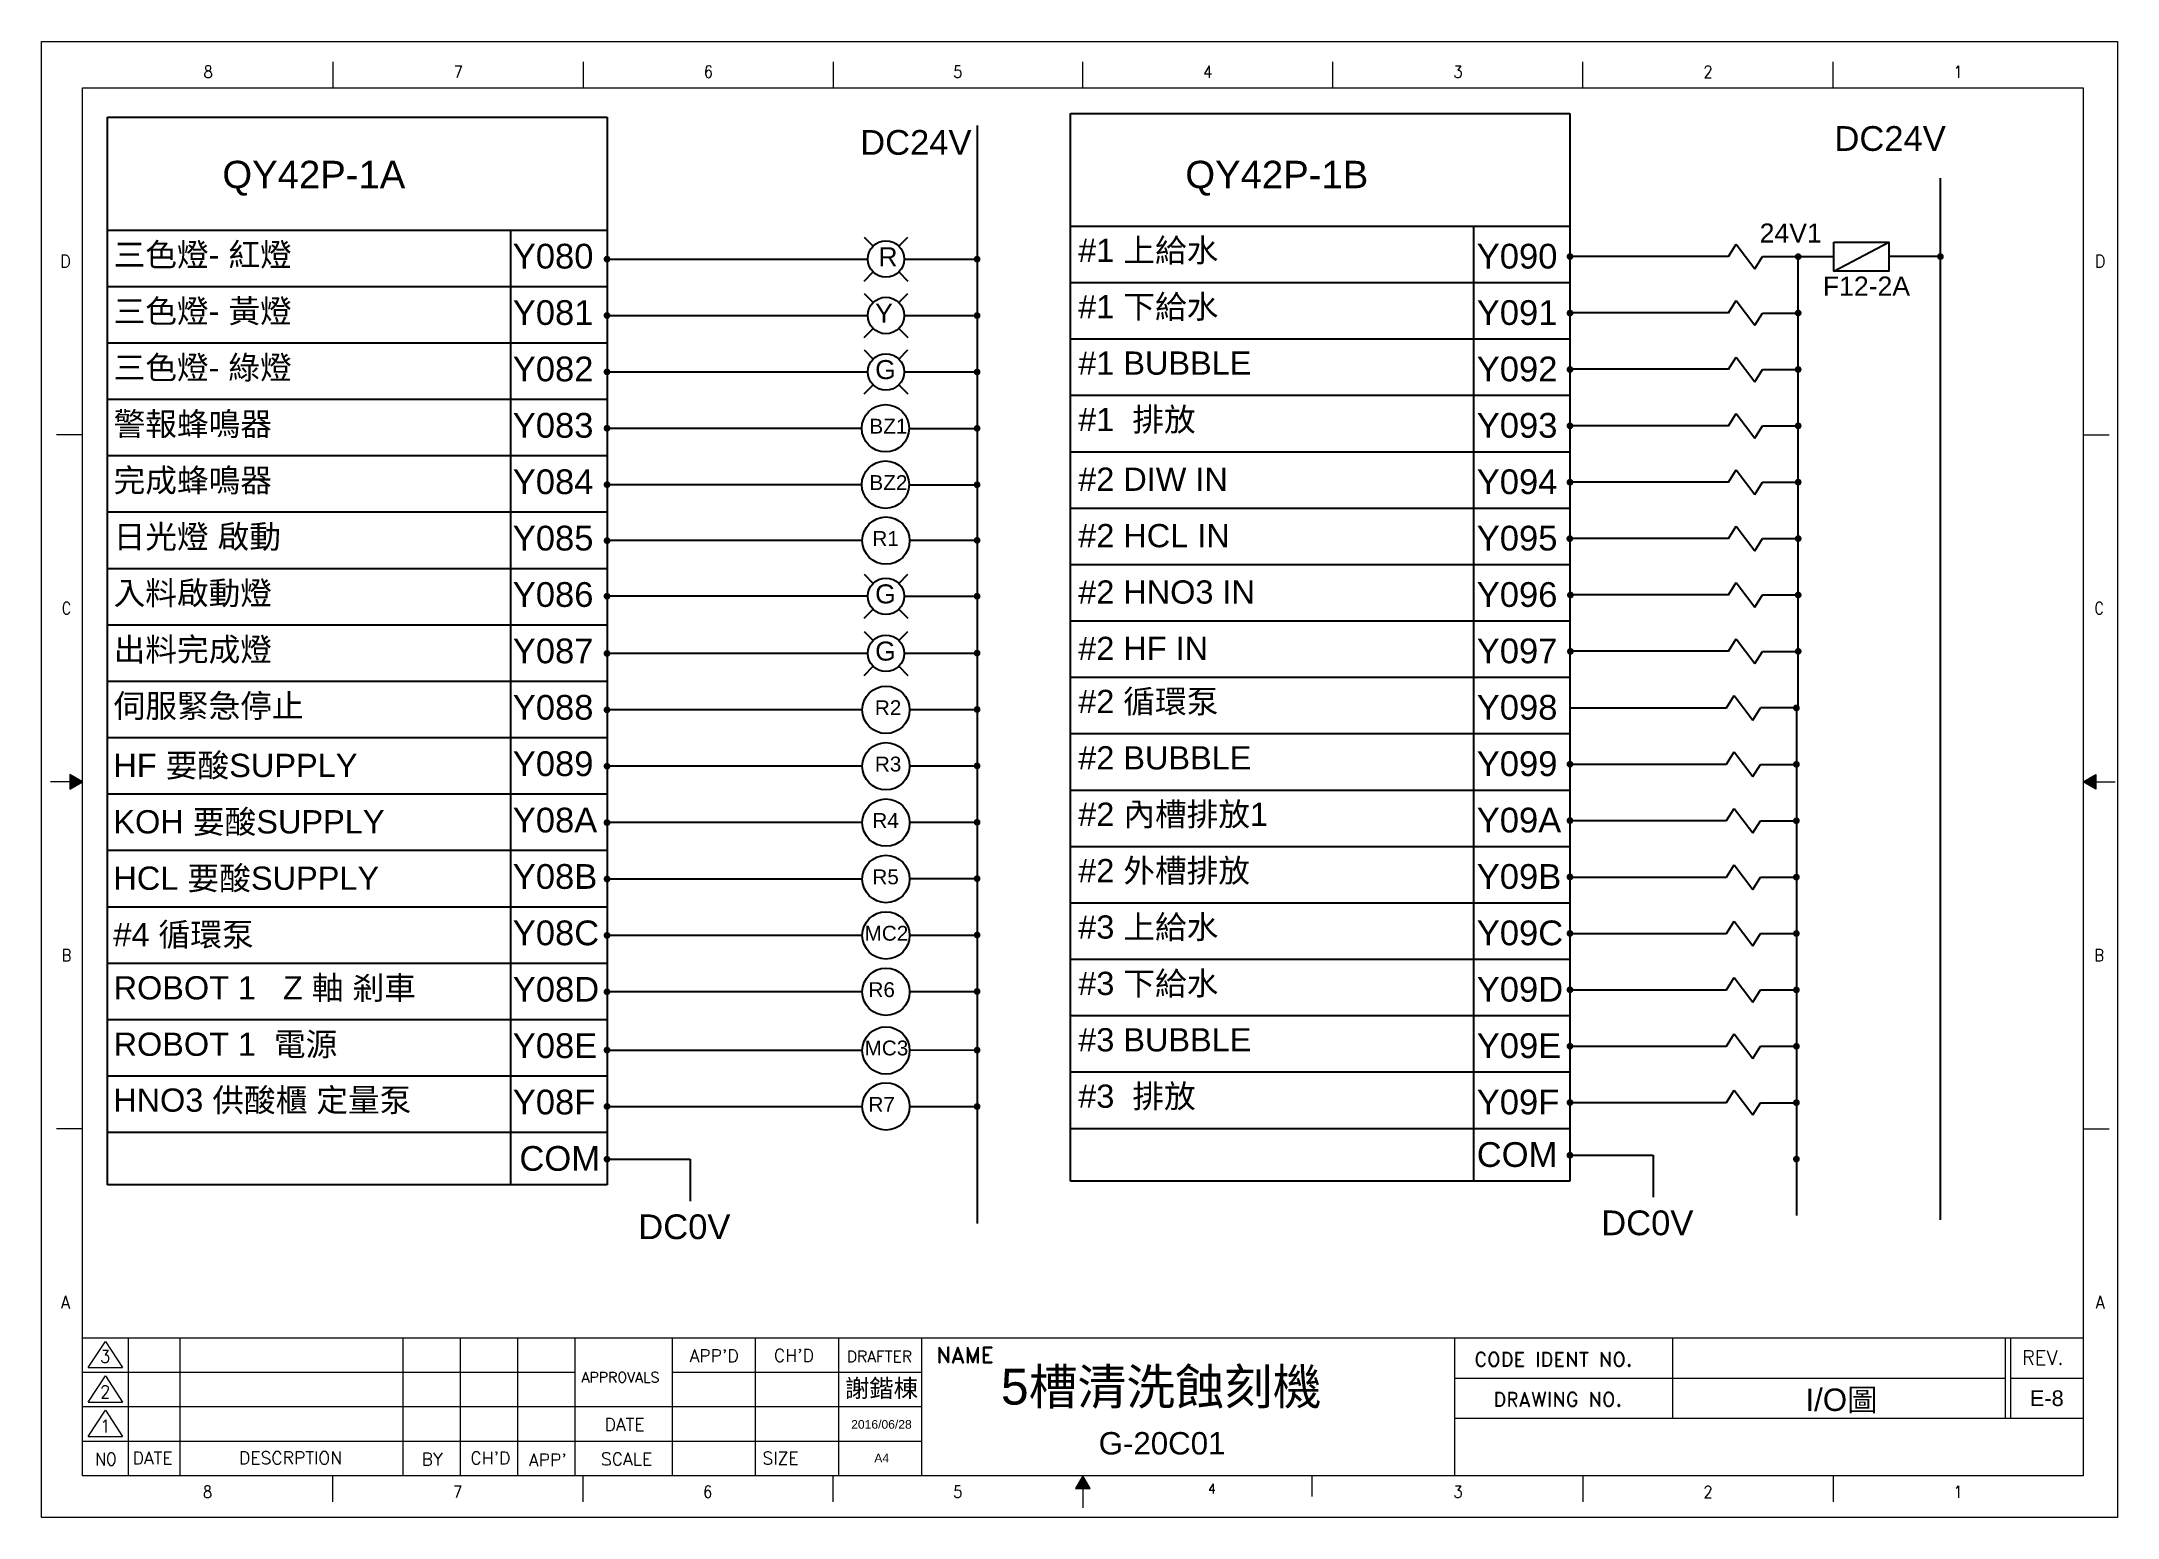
# Model space of a CAD drawing. Header units: millimetres. Extents: x 2150 to 6100, y 1229 to 2029.
# Drawn here: x 4142.1 to 4606.1, y 1229.9 to 1559.6 of the extents above; entities that cross this region are included whole.
import ezdxf
from ezdxf.enums import TextEntityAlignment as Align

# ---------------------------------------------------------------- set-up
doc = ezdxf.new("R2010")
doc.units = ezdxf.units.MM
for name, color, linetype in [('block', 6, 'Continuous'), ('blue', 5, 'Continuous'), ('DIM', 3, 'Continuous'), ('FRAME', 7, 'Continuous'), ('LINE', 1, 'Continuous'), ('TEXT', 4, 'Continuous')]:
    doc.layers.add(name, color=color, linetype=linetype)
doc.styles.add('MICTEXT-ROD', font='romand.shx', dxfattribs={"bigfont": 'bigfont.shx'})
doc.styles.add('MICTEXT-ROS', font='romans.shx', dxfattribs={"bigfont": 'bigfont.shx'})
doc.styles.get("Standard").update_dxf_attribs({"font": 'ARIAL.TTF'})
doc.styles.add('STYLE2', font='romand.shx')

msp = doc.modelspace()

# ---------------------------------------------------------------- texts
for s, height, p in [('三色燈- 紅燈', 5.189, (4158.19, 1509.4)), ('三色燈- 黃燈', 5.189, (4158.19, 1496.8)), ('三色燈- 綠燈', 5.189, (4158.19, 1484.2)), ('警報蜂鳴器', 5.189, (4158.19, 1471.6)), ('完成蜂鳴器', 5.189, (4158.19, 1459)), ('日光燈 啟動', 5.189, (4158.19, 1446.4)), ('入料啟動燈', 5.189, (4158.19, 1433.8)), ('出料完成燈', 5.189, (4158.19, 1421.2)), ('伺服緊急停止', 5.189, (4158.19, 1408.6)), ('ROBOT 1   Z 軸 剎車', 5.1895, (4158.19, 1345.6)), ('ROBOT 1  電源', 5.1895, (4158.19, 1333))]:
    msp.add_text(s, height=height).set_placement(p)
at = {"color": 0}
for s, height, p in [('#1 上給水', 5.189, (4373.83, 1510.39)), ('#1 下給水', 5.189, (4373.83, 1497.79)), ('#1 BUBBLE', 5.189, (4373.83, 1485.19)), ('#1  排放 ', 5.189, (4373.83, 1472.59)), ('#2 DIW IN', 5.189, (4373.83, 1459.24)), ('#2 HCL IN', 5.189, (4373.83, 1446.64)), ('#2 HNO3 IN', 5.189, (4373.83, 1434.04)), ('#2 HF IN', 5.189, (4373.83, 1421.44)), ('#2 循環泵', 5.189, (4373.83, 1409.59)), ('#2 BUBBLE', 5.189, (4373.83, 1396.99)), ('#2 內槽排放1', 5.189, (4373.83, 1384.39)), ('#2 外槽排放', 5.189, (4373.83, 1371.79)), ('#3 上給水', 5.189, (4373.83, 1359.19)), ('#3 下給水', 5.189, (4373.83, 1346.59)), ('#3 BUBBLE', 5.189, (4373.83, 1333.99)), ('#3  排放 ', 5.189, (4373.83, 1321.39)), ('HNO3 供酸櫃 定量泵', 5.1895, (4158.1, 1320.51))]:
    msp.add_text(s, height=height, dxfattribs=at).set_placement(p)
at = {"layer": 'TEXT', "color": 7, "linetype": 'Continuous'}
for s, height, p in [('DC24V', 5.529, (4542.86, 1535.2)), ('DC24V', 5.529, (4325.07, 1534.33)), ('QY42P-1A', 6.124, (4182.5, 1526.86)), ('QY42P-1B', 6.124, (4397.76, 1526.86)), ('24V1', 4.253, (4526.15, 1514.72)), ('Y080', 5.529, (4247.41, 1508.91)), ('R', 4.25, (4329.14, 1509.41)), ('Y090', 5.529, (4462.9, 1508.91)), ('F12-2A', 4.253, (4540.28, 1502.87)), ('Y081', 5.529, (4247.41, 1496.31)), ('Y', 4.25, (4328.42, 1496.81)), ('Y091', 5.529, (4462.9, 1496.31)), ('Y082', 5.529, (4247.41, 1483.71)), ('G', 4.25, (4328.42, 1484.21)), ('Y092', 5.529, (4462.9, 1483.71)), ('Y083', 5.529, (4247.41, 1471.11)), ('Y093', 5.529, (4462.9, 1471.11)), ('BZ1', 3.317, (4327.14, 1472.03)), ('Y084', 5.529, (4247.41, 1458.51)), ('BZ2', 3.317, (4327.14, 1459.43)), ('Y094', 5.529, (4462.9, 1458.51)), ('Y085', 5.529, (4247.41, 1445.91)), ('R1', 3.317, (4327.79, 1446.93)), ('Y095', 5.529, (4462.9, 1445.91)), ('Y086', 5.529, (4247.41, 1433.31)), ('Y096', 5.529, (4462.9, 1433.31)), ('G', 4.25, (4328.42, 1434.09)), ('Y087', 5.529, (4247.41, 1420.71)), ('G', 4.25, (4328.42, 1421.31)), ('Y097', 5.529, (4462.9, 1420.71)), ('Y088', 5.529, (4247.41, 1408.11)), ('R2', 3.317, (4328.35, 1409.13)), ('Y098', 5.529, (4462.9, 1408.11)), ('HF 要酸SUPPLY', 5.2017, (4158.13, 1395.29)), ('Y089', 5.529, (4247.41, 1395.51)), ('R3', 3.317, (4328.35, 1396.53)), ('Y099', 5.529, (4462.9, 1395.51)), ('KOH 要酸SUPPLY', 5.2017, (4158.13, 1382.69)), ('Y08A', 5.529, (4247.41, 1382.91)), ('Y09A', 5.529, (4462.9, 1382.91)), ('R4', 3.317, (4327.79, 1383.93)), ('HCL 要酸SUPPLY', 5.2017, (4158.13, 1370.09)), ('Y08B', 5.529, (4247.41, 1370.31)), ('R5', 3.317, (4327.79, 1371.33)), ('Y09B', 5.529, (4462.9, 1370.31)), ('#4 循環泵', 5.202, (4158.13, 1357.49)), ('Y08C', 5.529, (4247.41, 1357.71)), ('MC2', 3.317, (4326.05, 1358.73)), ('Y09C', 5.529, (4462.9, 1357.71)), ('Y08D', 5.529, (4247.41, 1345.11)), ('Y09D', 5.529, (4462.9, 1345.11)), ('R6', 3.317, (4326.92, 1346.13)), ('Y08E', 5.529, (4247.41, 1332.51)), ('Y09E', 5.529, (4462.9, 1332.51)), ('MC3', 3.317, (4326.05, 1333.1)), ('Y08F', 5.529, (4247.41, 1319.91)), ('R7', 3.317, (4326.92, 1320.5)), ('Y09F', 5.529, (4462.9, 1319.91)), ('COM', 5.529, (4462.9, 1308.18)), ('COM', 5.529, (4248.9, 1307.31)), ('DC0V', 5.529, (4275.47, 1292.04)), ('DC0V', 5.529, (4490.73, 1292.92))]:
    msp.add_text(s, height=height, dxfattribs=at).set_placement(p)

# ---------------------------------------------------------------- blocks, each defined once
blk = doc.blocks.new('圖框A4')
at = {"layer": 'FRAME', "color": 7, "lineweight": 5}
for p, q in [((99.29, 1212.46), (99.29, 1218.27)), ((155.2, 1212.46), (155.2, 1218.27)), ((211.1, 1212.46), (211.1, 1218.27)), ((266.85, 1212.46), (266.85, 1218.27)), ((322.76, 1212.46), (322.76, 1218.27)), ((378.66, 1212.46), (378.66, 1218.27)), ((434.56, 1212.46), (434.56, 1218.27)), ((43.25, 1212.46), (490.46, 1212.46)), ((43.25, 902.31), (43.25, 1212.46)), ((490.46, 1212.46), (490.46, 1212.46)), ((43.25, 1134.92), (37.44, 1134.92)), ((490.46, 1134.92), (496.27, 1134.92)), ((40.39, 1059.03), (40.39, 1055.74)), ((43.25, 1057.39), (40.39, 1059.03)), ((490.46, 1057.39), (493.32, 1059.03)), ((493.32, 1059.03), (493.32, 1055.74)), ((43.25, 1057.39), (36.09, 1057.39)), ((40.39, 1055.74), (43.25, 1057.39)), ((493.32, 1055.74), (490.46, 1057.39)), ((490.46, 1057.39), (497.61, 1057.39)), ((43.25, 979.85), (37.44, 979.85)), ((490.46, 979.85), (496.27, 979.85)), ((44.53, 926.47), (48.37, 932.34)), ((48.37, 932.34), (52.21, 926.47)), ((44.53, 926.47), (52.21, 926.47)), ((44.53, 918.78), (48.37, 924.66)), ((48.37, 924.66), (52.21, 918.78)), ((44.53, 918.78), (52.21, 918.78)), ((44.53, 911.1), (48.37, 916.97)), ((48.37, 916.97), (52.21, 911.1)), ((44.53, 911.1), (52.21, 911.1)), ((99.15, 902.31), (99.15, 896.5)), ((155.05, 902.31), (155.05, 896.5)), ((210.95, 902.31), (210.95, 896.5)), ((266.85, 902.31), (265.2, 899.46)), ((266.85, 902.31), (266.85, 895.16)), ((268.5, 899.46), (266.85, 902.31)), ((318.07, 902.31), (318.07, 897.67)), ((378.66, 902.31), (378.66, 896.5)), ((434.56, 902.31), (434.56, 896.5)), ((265.2, 899.46), (268.5, 899.46))]:
    blk.add_line(p, q, dxfattribs=at)
at = {"layer": 'FRAME', "lineweight": 5}
for p, q in [((490.46, 1212.46), (490.46, 902.31)), ((490.46, 933.05), (43.25, 933.05)), ((53.49, 902.31), (53.49, 933.05)), ((65.11, 902.31), (65.11, 933.05)), ((114.96, 902.31), (114.96, 933.05)), ((127.77, 902.31), (127.77, 933.05)), ((140.58, 902.31), (140.58, 933.05)), ((153.38, 902.31), (153.38, 933.05)), ((175.15, 902.31), (175.15, 933.05)), ((193.72, 902.31), (193.72, 933.05)), ((212.29, 902.31), (212.29, 933.05)), ((230.86, 902.31), (230.86, 933.05)), ((349.91, 933.05), (349.91, 902.31)), ((398.7, 933.05), (398.7, 915.12)), ((473.04, 933.05), (473.04, 915.12)), ((474.2, 933.05), (474.2, 915.12)), ((153.38, 925.36), (43.25, 925.36)), ((230.86, 925.36), (175.15, 925.36)), ((473.04, 924.08), (349.91, 924.08)), ((490.46, 924.08), (474.2, 924.08)), ((230.86, 917.68), (43.25, 917.68)), ((490.46, 915.12), (349.91, 915.12)), ((230.86, 910), (43.25, 910)), ((490.46, 902.31), (43.25, 902.31))]:
    blk.add_line(p, q, dxfattribs=at)
at = {"layer": 'FRAME', "color": 7, "lineweight": 5}
for points in [[(40.39, 1059.03), (40.39, 1055.74), (43.25, 1057.39)], [(493.32, 1059.03), (493.32, 1055.74), (490.46, 1057.39)], [(268.5, 899.46), (266.85, 902.31), (265.2, 899.46)]]:
    blk.add_solid(points, dxfattribs=at)
at = {"layer": 'LINE', "color": 0, "lineweight": 0}
for p, q in [((34.08, 1222.77), (498.14, 1222.77)), ((34.08, 893), (34.08, 1222.77)), ((498.14, 1222.77), (498.14, 893)), ((498.14, 893), (34.08, 893))]:
    blk.add_line(p, q, dxfattribs=at)
at = {"color": 3, "lineweight": 5}
blk.add_text('A4', height=1.936, dxfattribs=at).set_placement((220.25, 905.31))
at = {"layer": 'DIM', "color": 0, "lineweight": 5}
for tag, height, p in [('A', 2.9, (436.35, 928.74)), ('C', 2.9, (284.37, 922.35)), ('J', 1.94, (184.48, 921.48)), ('G', 1.94, (202.97, 921.48)), ('E', 1.94, (221.84, 921.96)), ('B', 2.9, (436.45, 919.25)), ('L', 1.94, (482.33, 919.64)), ('K', 1.94, (184.48, 913.83)), ('H', 1.94, (202.97, 913.83)), ('F', 1.94, (221.84, 913.83)), ('D', 2.9, (284.57, 909.57))]:
    blk.add_attdef(tag, text='', height=height, dxfattribs=at).set_placement(p, align=Align.MIDDLE)
at = {"layer": 'FRAME', "color": 7, "lineweight": 5, "style": 'MICTEXT-ROD', "width": 0.9}
for s, height, p in [('8', 2.67, (71.34, 1216.03)), ('7', 2.67, (127.25, 1216.03)), ('6', 2.67, (183.15, 1216.03)), ('5', 2.67, (238.9, 1216.03)), ('4', 2.67, (294.8, 1216.03)), ('3', 2.67, (350.71, 1216.03)), ('2', 2.67, (406.61, 1216.03)), ('1', 2.67, (462.51, 1216.03)), ('D', 2.85, (39.44, 1173.69)), ('D', 2.85, (494.27, 1173.69)), ('C', 2.67, (39.67, 1096.15)), ('C', 2.67, (494.04, 1096.15)), ('B', 2.67, (39.67, 1018.62)), ('B', 2.67, (494.04, 1018.62)), ('A', 2.85, (39.44, 941.08)), ('A', 2.85, (494.27, 941.08)), ('4', 2.14, (295.71, 899.45)), ('8', 2.67, (71.2, 898.74)), ('7', 2.67, (127.1, 898.74)), ('6', 2.67, (183, 898.74)), ('5', 2.67, (238.9, 898.74)), ('3', 2.67, (350.71, 898.74)), ('2', 2.67, (406.61, 898.74)), ('1', 2.67, (462.51, 898.74))]:
    blk.add_text(s, height=height, dxfattribs=at).set_placement(p, align=Align.MIDDLE)
at = {"layer": 'FRAME', "color": 7, "lineweight": 5, "style": 'MICTEXT-ROS', "width": 0.9}
for s, height, p in [('3', 2.82, (47.24, 927.57)), ('2', 2.82, (47.24, 919.68)), ('1', 2.82, (47.24, 912)), ('NO', 2.817, (46.1, 904.64))]:
    blk.add_text(s, height=height, dxfattribs=at).set_placement(p)
at = {"layer": 'FRAME', "color": 7, "lineweight": 5}
for s, height, style, p in [("APP'D", 2.817, 'STYLE2', (178.93, 927.72)), ("CH'D", 2.817, 'STYLE2', (197.8, 927.8)), ('DRAFTER', 2.536, 'STYLE2', (214.1, 927.69)), ('NAME', 3.522, 'STYLE2', (234.12, 927.53)), ('CODE IDENT NO.', 3.2017, 'STYLE2', (354.35, 926.7)), ('REV.', 3.202, 'MICTEXT-ROS', (476.78, 927.13)), ('APPROVALS', 2.305, 'STYLE2', (154.8, 923.16)), ('DRAWING NO.', 3.2017, 'STYLE2', (358.62, 917.77)), ('DATE', 2.817, 'STYLE2', (159.94, 912.36)), ('DATE', 2.817, 'STYLE2', (54.43, 904.87)), ('DESCRPTION', 2.817, 'STYLE2', (78.21, 904.88)), ('BY', 2.817, 'STYLE2', (119.03, 904.6)), ("CH'D", 2.817, 'STYLE2', (129.95, 904.87)), ("APP'", 2.817, 'STYLE2', (143.01, 904.42)), ('SCALE', 2.817, 'STYLE2', (159.13, 904.65)), ('SIZE', 2.817, 'STYLE2', (195.24, 904.84))]:
    blk.add_text(s, height=height, dxfattribs=dict(at, style=style)).set_placement(p)

# ---------------------------------------------------------------- linework, layer by layer
at = {"linetype": 'ByBlock', "ltscale": 2.5}
msp.add_line((4542.76, 1508.36), (4554.99, 1514.79), dxfattribs=at)
for p, q in [((4519.15, 1511.59), (4483.74, 1511.59)), ((4534.76, 1410.33), (4534.76, 1511.57)), ((4566.55, 1511.58), (4554.99, 1511.58)), ((4519.15, 1498.99), (4483.74, 1498.99)), ((4519.15, 1486.39), (4483.74, 1486.39)), ((4519.15, 1473.79), (4483.74, 1473.79)), ((4519.15, 1461.19), (4483.74, 1461.19)), ((4519.15, 1448.59), (4483.74, 1448.59)), ((4334.91, 1435.69), (4351.22, 1435.69)), ((4519.15, 1435.99), (4483.74, 1435.99)), ((4519.15, 1423.39), (4483.74, 1423.39)), ((4534.35, 1410.73), (4526.35, 1410.73)), ((4534.35, 1410.73), (4534.35, 1297.33))]:
    msp.add_line(p, q)
msp.add_lwpolyline([(4542.76, 1514.79), (4554.99, 1514.79), (4554.99, 1508.36), (4542.76, 1508.36)], close=True, dxfattribs=at)
at = {"layer": 'block', "color": 7, "linetype": 'Continuous'}
for p, q in [((4325.94, 1515.92), (4327.96, 1513.89)), ((4333.72, 1513.89), (4335.74, 1515.92)), ((4325.94, 1506.11), (4327.96, 1508.14)), ((4333.72, 1508.14), (4335.74, 1506.11)), ((4325.94, 1503.32), (4327.96, 1501.29)), ((4333.72, 1501.29), (4335.74, 1503.32)), ((4325.94, 1493.51), (4327.96, 1495.54)), ((4333.72, 1495.54), (4335.74, 1493.51)), ((4325.94, 1490.72), (4327.96, 1488.69)), ((4333.72, 1488.69), (4335.74, 1490.72)), ((4325.94, 1480.91), (4327.96, 1482.94)), ((4333.72, 1482.94), (4335.74, 1480.91)), ((4325.94, 1440.6), (4327.96, 1438.57)), ((4333.72, 1438.57), (4335.74, 1440.6)), ((4325.94, 1430.79), (4327.96, 1432.81)), ((4333.72, 1432.81), (4335.74, 1430.79)), ((4325.94, 1427.82), (4327.96, 1425.79)), ((4333.72, 1425.79), (4335.74, 1427.82)), ((4325.94, 1418.01), (4327.96, 1420.03)), ((4333.72, 1420.03), (4335.74, 1418.01))]:
    msp.add_line(p, q, dxfattribs=at)
for centre, radius in [((4330.84, 1511.02), 4.07), ((4330.84, 1498.42), 4.07), ((4330.84, 1485.82), 4.07), ((4330.73, 1473.22), 5.29), ((4330.73, 1460.62), 5.29), ((4330.84, 1448.11), 5.29), ((4330.84, 1435.69), 4.07), ((4330.84, 1422.91), 4.07), ((4330.84, 1410.31), 5.29), ((4330.84, 1397.71), 5.29), ((4330.84, 1385.11), 5.29), ((4330.84, 1372.51), 5.29), ((4330.84, 1359.91), 5.29), ((4330.84, 1347.31), 5.29), ((4330.84, 1334.19), 5.29), ((4330.84, 1321.69), 5.29)]:
    msp.add_circle(centre, radius, dxfattribs=at)
at = {"layer": 'blue', "color": 7}
for p, q in [((4156.81, 1542.72), (4268.48, 1542.72)), ((4156.81, 1304.14), (4156.81, 1542.72)), ((4268.48, 1542.72), (4268.48, 1304.14)), ((4268.48, 1542.72), (4268.48, 1316.74)), ((4351.22, 1540.87), (4351.22, 1308.1)), ((4372.07, 1305.02), (4372.07, 1543.59)), ((4372.07, 1543.59), (4483.74, 1543.59)), ((4483.74, 1543.59), (4483.74, 1305.02)), ((4351.22, 1528.27), (4351.22, 1295.5)), ((4566.48, 1529.14), (4566.48, 1296.37)), ((4156.81, 1517.52), (4268.48, 1517.52)), ((4246.97, 1304.39), (4246.97, 1517.52)), ((4372.07, 1518.39), (4483.74, 1518.39)), ((4462.23, 1305.27), (4462.23, 1518.39)), ((4156.81, 1504.92), (4268.48, 1504.92)), ((4372.07, 1505.79), (4483.74, 1505.79)), ((4156.81, 1492.32), (4268.48, 1492.32)), ((4372.07, 1493.19), (4483.74, 1493.19)), ((4372.07, 1480.59), (4483.74, 1480.59)), ((4156.81, 1479.72), (4268.48, 1479.72)), ((4156.81, 1467.12), (4268.48, 1467.12)), ((4372.07, 1467.99), (4483.74, 1467.99)), ((4156.81, 1454.52), (4268.48, 1454.52)), ((4372.07, 1455.39), (4483.74, 1455.39)), ((4325.55, 1448.11), (4268.48, 1448.11)), ((4156.81, 1441.92), (4268.48, 1441.92)), ((4372.07, 1442.79), (4483.74, 1442.79)), ((4326.77, 1435.69), (4268.48, 1435.69)), ((4156.81, 1429.32), (4268.48, 1429.32)), ((4372.07, 1430.19), (4483.74, 1430.19)), ((4326.77, 1422.91), (4268.48, 1422.91)), ((4156.81, 1416.72), (4268.48, 1416.72)), ((4372.07, 1417.59), (4483.74, 1417.59)), ((4325.55, 1410.31), (4268.48, 1410.31)), ((4156.81, 1404.12), (4268.48, 1404.12)), ((4372.07, 1404.99), (4483.74, 1404.99)), ((4325.55, 1397.71), (4268.48, 1397.71)), ((4372.07, 1392.39), (4483.74, 1392.39)), ((4156.81, 1391.52), (4268.48, 1391.52)), ((4325.55, 1385.11), (4268.48, 1385.11)), ((4156.81, 1378.92), (4268.48, 1378.92)), ((4372.07, 1379.79), (4483.74, 1379.79)), ((4325.55, 1372.51), (4268.48, 1372.51)), ((4156.81, 1366.32), (4268.48, 1366.32)), ((4372.07, 1367.19), (4483.74, 1367.19)), ((4325.55, 1359.91), (4268.48, 1359.91)), ((4156.81, 1353.72), (4268.48, 1353.72)), ((4372.07, 1354.59), (4483.74, 1354.59)), ((4325.55, 1347.31), (4268.48, 1347.31)), ((4372.07, 1341.99), (4483.74, 1341.99)), ((4156.81, 1341.12), (4268.48, 1341.12)), ((4156.81, 1328.52), (4268.48, 1328.52)), ((4372.07, 1329.39), (4483.74, 1329.39)), ((4156.81, 1315.92), (4268.48, 1315.92)), ((4372.07, 1316.79), (4483.74, 1316.79)), ((4268.48, 1304.14), (4156.81, 1304.14)), ((4483.74, 1305.02), (4372.07, 1305.02))]:
    msp.add_line(p, q, dxfattribs=at)
at = {"layer": 'LINE', "color": 7}
for p, q in [((4519.15, 1511.59), (4520.87, 1514.34)), ((4519.15, 1511.59), (4520.87, 1514.34)), ((4520.87, 1514.34), (4525.03, 1508.83)), ((4520.87, 1514.34), (4525.03, 1508.83)), ((4268.48, 1511.02), (4326.77, 1511.02)), ((4334.91, 1511), (4351.22, 1511)), ((4525.03, 1508.83), (4526.75, 1511.57)), ((4525.03, 1508.83), (4526.75, 1511.57)), ((4526.75, 1511.57), (4542.76, 1511.57)), ((4519.15, 1498.99), (4520.87, 1501.74)), ((4519.15, 1498.99), (4520.87, 1501.74)), ((4520.87, 1501.74), (4525.03, 1496.23)), ((4520.87, 1501.74), (4525.03, 1496.23)), ((4525.03, 1496.23), (4526.75, 1498.97)), ((4525.03, 1496.23), (4526.75, 1498.97)), ((4526.75, 1498.97), (4534.76, 1498.97)), ((4268.48, 1498.42), (4326.77, 1498.42)), ((4334.91, 1498.4), (4351.22, 1498.4)), ((4268.48, 1485.82), (4326.77, 1485.82)), ((4334.91, 1485.8), (4351.22, 1485.8)), ((4519.15, 1486.39), (4520.87, 1489.14)), ((4519.15, 1486.39), (4520.87, 1489.14)), ((4520.87, 1489.14), (4525.03, 1483.63)), ((4520.87, 1489.14), (4525.03, 1483.63)), ((4525.03, 1483.63), (4526.75, 1486.37)), ((4525.03, 1483.63), (4526.75, 1486.37)), ((4526.75, 1486.37), (4534.76, 1486.37)), ((4519.15, 1473.79), (4520.87, 1476.54)), ((4519.15, 1473.79), (4520.87, 1476.54)), ((4520.87, 1476.54), (4525.03, 1471.03)), ((4520.87, 1476.54), (4525.03, 1471.03)), ((4268.48, 1473.22), (4325.44, 1473.22)), ((4336.02, 1473.2), (4351.22, 1473.2)), ((4525.03, 1471.03), (4526.75, 1473.77)), ((4525.03, 1471.03), (4526.75, 1473.77)), ((4526.75, 1473.77), (4534.76, 1473.77)), ((4519.15, 1461.19), (4520.87, 1463.94)), ((4519.15, 1461.19), (4520.87, 1463.94)), ((4520.87, 1463.94), (4525.03, 1458.43)), ((4520.87, 1463.94), (4525.03, 1458.43)), ((4268.48, 1460.62), (4325.44, 1460.62)), ((4336.02, 1460.6), (4351.22, 1460.6)), ((4525.03, 1458.43), (4526.75, 1461.17)), ((4525.03, 1458.43), (4526.75, 1461.17)), ((4526.75, 1461.17), (4534.76, 1461.17)), ((4336.13, 1448.19), (4351.22, 1448.19)), ((4519.15, 1448.59), (4520.87, 1451.34)), ((4519.15, 1448.59), (4520.87, 1451.34)), ((4520.87, 1451.34), (4525.03, 1445.83)), ((4520.87, 1451.34), (4525.03, 1445.83)), ((4525.03, 1445.83), (4526.75, 1448.57)), ((4525.03, 1445.83), (4526.75, 1448.57)), ((4526.75, 1448.57), (4534.76, 1448.57)), ((4519.15, 1435.99), (4520.87, 1438.74)), ((4519.15, 1435.99), (4520.87, 1438.74)), ((4520.87, 1438.74), (4525.03, 1433.23)), ((4520.87, 1438.74), (4525.03, 1433.23)), ((4525.03, 1433.23), (4526.75, 1435.97)), ((4525.03, 1433.23), (4526.75, 1435.97)), ((4526.75, 1435.97), (4534.76, 1435.97)), ((4519.15, 1423.39), (4520.87, 1426.14)), ((4519.15, 1423.39), (4520.87, 1426.14)), ((4520.87, 1426.14), (4525.03, 1420.63)), ((4520.87, 1426.14), (4525.03, 1420.63)), ((4334.91, 1422.99), (4351.22, 1422.99)), ((4525.03, 1420.63), (4526.75, 1423.37)), ((4525.03, 1420.63), (4526.75, 1423.37)), ((4526.75, 1423.37), (4534.76, 1423.37)), ((4483.74, 1410.75), (4518.74, 1410.75)), ((4518.74, 1410.75), (4520.47, 1413.5)), ((4518.74, 1410.75), (4520.47, 1413.5)), ((4520.47, 1413.5), (4524.62, 1407.99)), ((4520.47, 1413.5), (4524.62, 1407.99)), ((4336.13, 1410.39), (4351.22, 1410.39)), ((4524.62, 1407.99), (4526.35, 1410.73)), ((4524.62, 1407.99), (4526.35, 1410.73)), ((4336.13, 1397.79), (4351.22, 1397.79)), ((4483.74, 1398.15), (4518.74, 1398.15)), ((4518.74, 1398.15), (4520.47, 1400.9)), ((4518.74, 1398.15), (4520.47, 1400.9)), ((4520.47, 1400.9), (4524.62, 1395.39)), ((4520.47, 1400.9), (4524.62, 1395.39)), ((4524.62, 1395.39), (4526.35, 1398.13)), ((4524.62, 1395.39), (4526.35, 1398.13)), ((4526.35, 1398.13), (4534.35, 1398.13)), ((4518.74, 1385.55), (4520.47, 1388.3)), ((4518.74, 1385.55), (4520.47, 1388.3)), ((4520.47, 1388.3), (4524.62, 1382.79)), ((4520.47, 1388.3), (4524.62, 1382.79)), ((4336.13, 1385.19), (4351.22, 1385.19)), ((4483.74, 1385.55), (4518.74, 1385.55)), ((4524.62, 1382.79), (4526.35, 1385.53)), ((4524.62, 1382.79), (4526.35, 1385.53)), ((4526.35, 1385.53), (4534.35, 1385.53)), ((4518.74, 1372.95), (4520.47, 1375.7)), ((4518.74, 1372.95), (4520.47, 1375.7)), ((4520.47, 1375.7), (4524.62, 1370.19)), ((4520.47, 1375.7), (4524.62, 1370.19)), ((4336.13, 1372.59), (4351.22, 1372.59)), ((4483.74, 1372.95), (4518.74, 1372.95)), ((4524.62, 1370.19), (4526.35, 1372.93)), ((4524.62, 1370.19), (4526.35, 1372.93)), ((4526.35, 1372.93), (4534.35, 1372.93)), ((4336.13, 1359.99), (4351.22, 1359.99)), ((4483.74, 1360.35), (4518.74, 1360.35)), ((4518.74, 1360.35), (4520.47, 1363.1)), ((4518.74, 1360.35), (4520.47, 1363.1)), ((4520.47, 1363.1), (4524.62, 1357.59)), ((4520.47, 1363.1), (4524.62, 1357.59)), ((4524.62, 1357.59), (4526.35, 1360.33)), ((4524.62, 1357.59), (4526.35, 1360.33)), ((4526.35, 1360.33), (4534.35, 1360.33)), ((4518.74, 1347.75), (4520.47, 1350.5)), ((4518.74, 1347.75), (4520.47, 1350.5)), ((4520.47, 1350.5), (4524.62, 1344.99)), ((4520.47, 1350.5), (4524.62, 1344.99)), ((4336.13, 1347.39), (4351.22, 1347.39)), ((4483.74, 1347.75), (4518.74, 1347.75)), ((4524.62, 1344.99), (4526.35, 1347.73)), ((4524.62, 1344.99), (4526.35, 1347.73)), ((4526.35, 1347.73), (4534.35, 1347.73)), ((4518.74, 1335.15), (4520.47, 1337.9)), ((4518.74, 1335.15), (4520.47, 1337.9)), ((4520.47, 1337.9), (4524.62, 1332.39)), ((4520.47, 1337.9), (4524.62, 1332.39)), ((4268.48, 1334.29), (4325.55, 1334.29)), ((4336.13, 1334.31), (4351.22, 1334.27)), ((4483.74, 1335.15), (4518.74, 1335.15)), ((4524.62, 1332.39), (4526.35, 1335.13)), ((4524.62, 1332.39), (4526.35, 1335.13)), ((4526.35, 1335.13), (4534.35, 1335.13)), ((4518.74, 1322.55), (4520.47, 1325.3)), ((4518.74, 1322.55), (4520.47, 1325.3)), ((4520.47, 1325.3), (4524.62, 1319.79)), ((4520.47, 1325.3), (4524.62, 1319.79)), ((4268.48, 1321.69), (4325.55, 1321.69)), ((4336.13, 1321.71), (4351.22, 1321.67)), ((4483.74, 1322.55), (4518.74, 1322.55)), ((4524.62, 1319.79), (4526.35, 1322.53)), ((4524.62, 1319.79), (4526.35, 1322.53)), ((4526.35, 1322.53), (4534.35, 1322.53)), ((4268.48, 1309.9), (4287.07, 1309.9)), ((4287.07, 1309.9), (4287.07, 1300.54)), ((4483.74, 1310.77), (4502.33, 1310.77)), ((4502.33, 1310.77), (4502.33, 1301.41))]:
    msp.add_line(p, q, dxfattribs=at)
at = {"layer": 'LINE', "color": 7, "const_width": 0.699}
for points in [[(4268.08, 1511.02, 1), (4268.89, 1511.02, 1)], [(4350.81, 1511, 1), (4351.62, 1511, 1)], [(4483.34, 1511.59, 1), (4484.15, 1511.59, 1)], [(4534.35, 1511.57, 1), (4535.16, 1511.57, 1)], [(4566.15, 1511.58, 1), (4566.96, 1511.58, 1)], [(4268.08, 1498.42, 1), (4268.89, 1498.42, 1)], [(4350.81, 1498.4, 1), (4351.62, 1498.4, 1)], [(4483.34, 1498.96, 1), (4484.15, 1498.96, 1)], [(4534.35, 1498.97, 1), (4535.16, 1498.97, 1)], [(4268.08, 1485.82, 1), (4268.89, 1485.82, 1)], [(4350.81, 1485.8, 1), (4351.62, 1485.8, 1)], [(4483.34, 1486.35, 1), (4484.15, 1486.35, 1)], [(4534.35, 1486.36, 1), (4535.16, 1486.36, 1)], [(4268.08, 1473.22, 1), (4268.89, 1473.22, 1)], [(4350.81, 1473.2, 1), (4351.62, 1473.2, 1)], [(4483.34, 1473.76, 1), (4484.15, 1473.76, 1)], [(4534.35, 1473.77, 1), (4535.16, 1473.77, 1)], [(4483.34, 1461.15, 1), (4484.15, 1461.15, 1)], [(4534.35, 1461.17, 1), (4535.16, 1461.17, 1)], [(4268.08, 1460.62, 1), (4268.89, 1460.62, 1)], [(4350.81, 1460.6, 1), (4351.62, 1460.6, 1)], [(4268.08, 1448.11, 1), (4268.89, 1448.11, 1)], [(4350.81, 1448.19, 1), (4351.62, 1448.19, 1)], [(4483.3, 1448.56, 1), (4484.1, 1448.56, 1)], [(4534.35, 1448.57, 1), (4535.16, 1448.57, 1)], [(4268.08, 1435.69, 1), (4268.89, 1435.69, 1)], [(4350.81, 1435.69, 1), (4351.62, 1435.69, 1)], [(4483.44, 1435.96, 1), (4484.25, 1435.96, 1)], [(4534.35, 1435.97, 1), (4535.16, 1435.97, 1)], [(4268.08, 1422.91, 1), (4268.89, 1422.91, 1)], [(4350.81, 1422.99, 1), (4351.62, 1422.99, 1)], [(4483.44, 1423.36, 1), (4484.25, 1423.36, 1)], [(4534.35, 1423.37, 1), (4535.16, 1423.37, 1)], [(4268.08, 1410.31, 1), (4268.89, 1410.31, 1)], [(4350.81, 1410.39, 1), (4351.62, 1410.39, 1)], [(4533.95, 1410.73, 1), (4534.76, 1410.73, 1)], [(4268.08, 1397.71, 1), (4268.89, 1397.71, 1)], [(4350.81, 1397.79, 1), (4351.62, 1397.79, 1)], [(4483.34, 1398.16, 1), (4484.15, 1398.16, 1)], [(4533.95, 1398.13, 1), (4534.76, 1398.13, 1)], [(4268.08, 1385.11, 1), (4268.89, 1385.11, 1)], [(4350.81, 1385.19, 1), (4351.62, 1385.19, 1)], [(4483.34, 1385.55, 1), (4484.15, 1385.55, 1)], [(4533.95, 1385.52, 1), (4534.76, 1385.52, 1)], [(4483.34, 1372.96, 1), (4484.15, 1372.96, 1)], [(4533.95, 1372.93, 1), (4534.76, 1372.93, 1)], [(4268.08, 1372.51, 1), (4268.89, 1372.51, 1)], [(4350.81, 1372.59, 1), (4351.62, 1372.59, 1)], [(4268.08, 1359.91, 1), (4268.89, 1359.91, 1)], [(4350.81, 1359.99, 1), (4351.62, 1359.99, 1)], [(4483.34, 1360.35, 1), (4484.15, 1360.35, 1)], [(4533.95, 1360.33, 1), (4534.76, 1360.33, 1)], [(4268.08, 1347.31, 1), (4268.89, 1347.31, 1)], [(4350.81, 1347.39, 1), (4351.62, 1347.39, 1)], [(4483.34, 1347.76, 1), (4484.15, 1347.76, 1)], [(4533.95, 1347.73, 1), (4534.76, 1347.73, 1)], [(4268.08, 1334.29, 1), (4268.89, 1334.29, 1)], [(4350.81, 1334.27, 1), (4351.62, 1334.27, 1)], [(4483.34, 1335.15, 1), (4484.15, 1335.15, 1)], [(4533.95, 1335.13, 1), (4534.76, 1335.13, 1)], [(4483.34, 1322.56, 1), (4484.15, 1322.56, 1)], [(4533.95, 1322.53, 1), (4534.76, 1322.53, 1)], [(4268.08, 1321.69, 1), (4268.89, 1321.69, 1)], [(4350.81, 1321.67, 1), (4351.62, 1321.67, 1)], [(4268.08, 1309.9, 1), (4268.89, 1309.9, 1)], [(4483.34, 1310.77, 1), (4484.15, 1310.77, 1)], [(4533.95, 1309.93, 1), (4534.76, 1309.93, 1)]]:
    msp.add_lwpolyline(points, format="xyb", close=True, dxfattribs=at)

# ---------------------------------------------------------------- block references
at = {"layer": 'LINE', "color": 0}
ref = msp.add_blockref('圖框A4', (4107.99, 336.86), dxfattribs=at)
ref.add_attrib('L', 'E-8', dxfattribs={"layer": 'DIM', "color": 0, "lineweight": 5, "height": 3.5}).set_placement((4590.32, 1256.5), align=Align.MIDDLE)
ref.add_attrib('B', 'I/O圖', dxfattribs={"layer": 'DIM', "color": 0, "lineweight": 5, "height": 5}).set_placement((4544.44, 1256.11), align=Align.MIDDLE)
ref.add_attrib('C', '5槽清洗蝕刻機', dxfattribs={"layer": 'DIM', "color": 0, "lineweight": 5, "height": 8}).set_placement((4392.37, 1259.21), align=Align.MIDDLE)
ref.add_attrib('D', 'G-20C01', dxfattribs={"layer": 'DIM', "color": 0, "lineweight": 5, "height": 5}).set_placement((4392.56, 1246.43), align=Align.MIDDLE)
ref.add_attrib('E', '謝鍇棟', dxfattribs={"layer": 'DIM', "color": 0, "lineweight": 5, "height": 4}).set_placement((4329.83, 1258.82), align=Align.MIDDLE)
ref.add_attrib('F', '2016/06/28', dxfattribs={"layer": 'DIM', "color": 0, "lineweight": 5, "height": 1.936}).set_placement((4329.83, 1250.69), align=Align.MIDDLE)

msp.set_redraw_order([(e.dxf.handle, doc.entitydb.next_handle()) for e in msp.query("TEXT MTEXT ATTDEF DIMENSION ARC_DIMENSION")])  # texts and dimensions are drawn at this point

doc.saveas('drawing.dxf')
